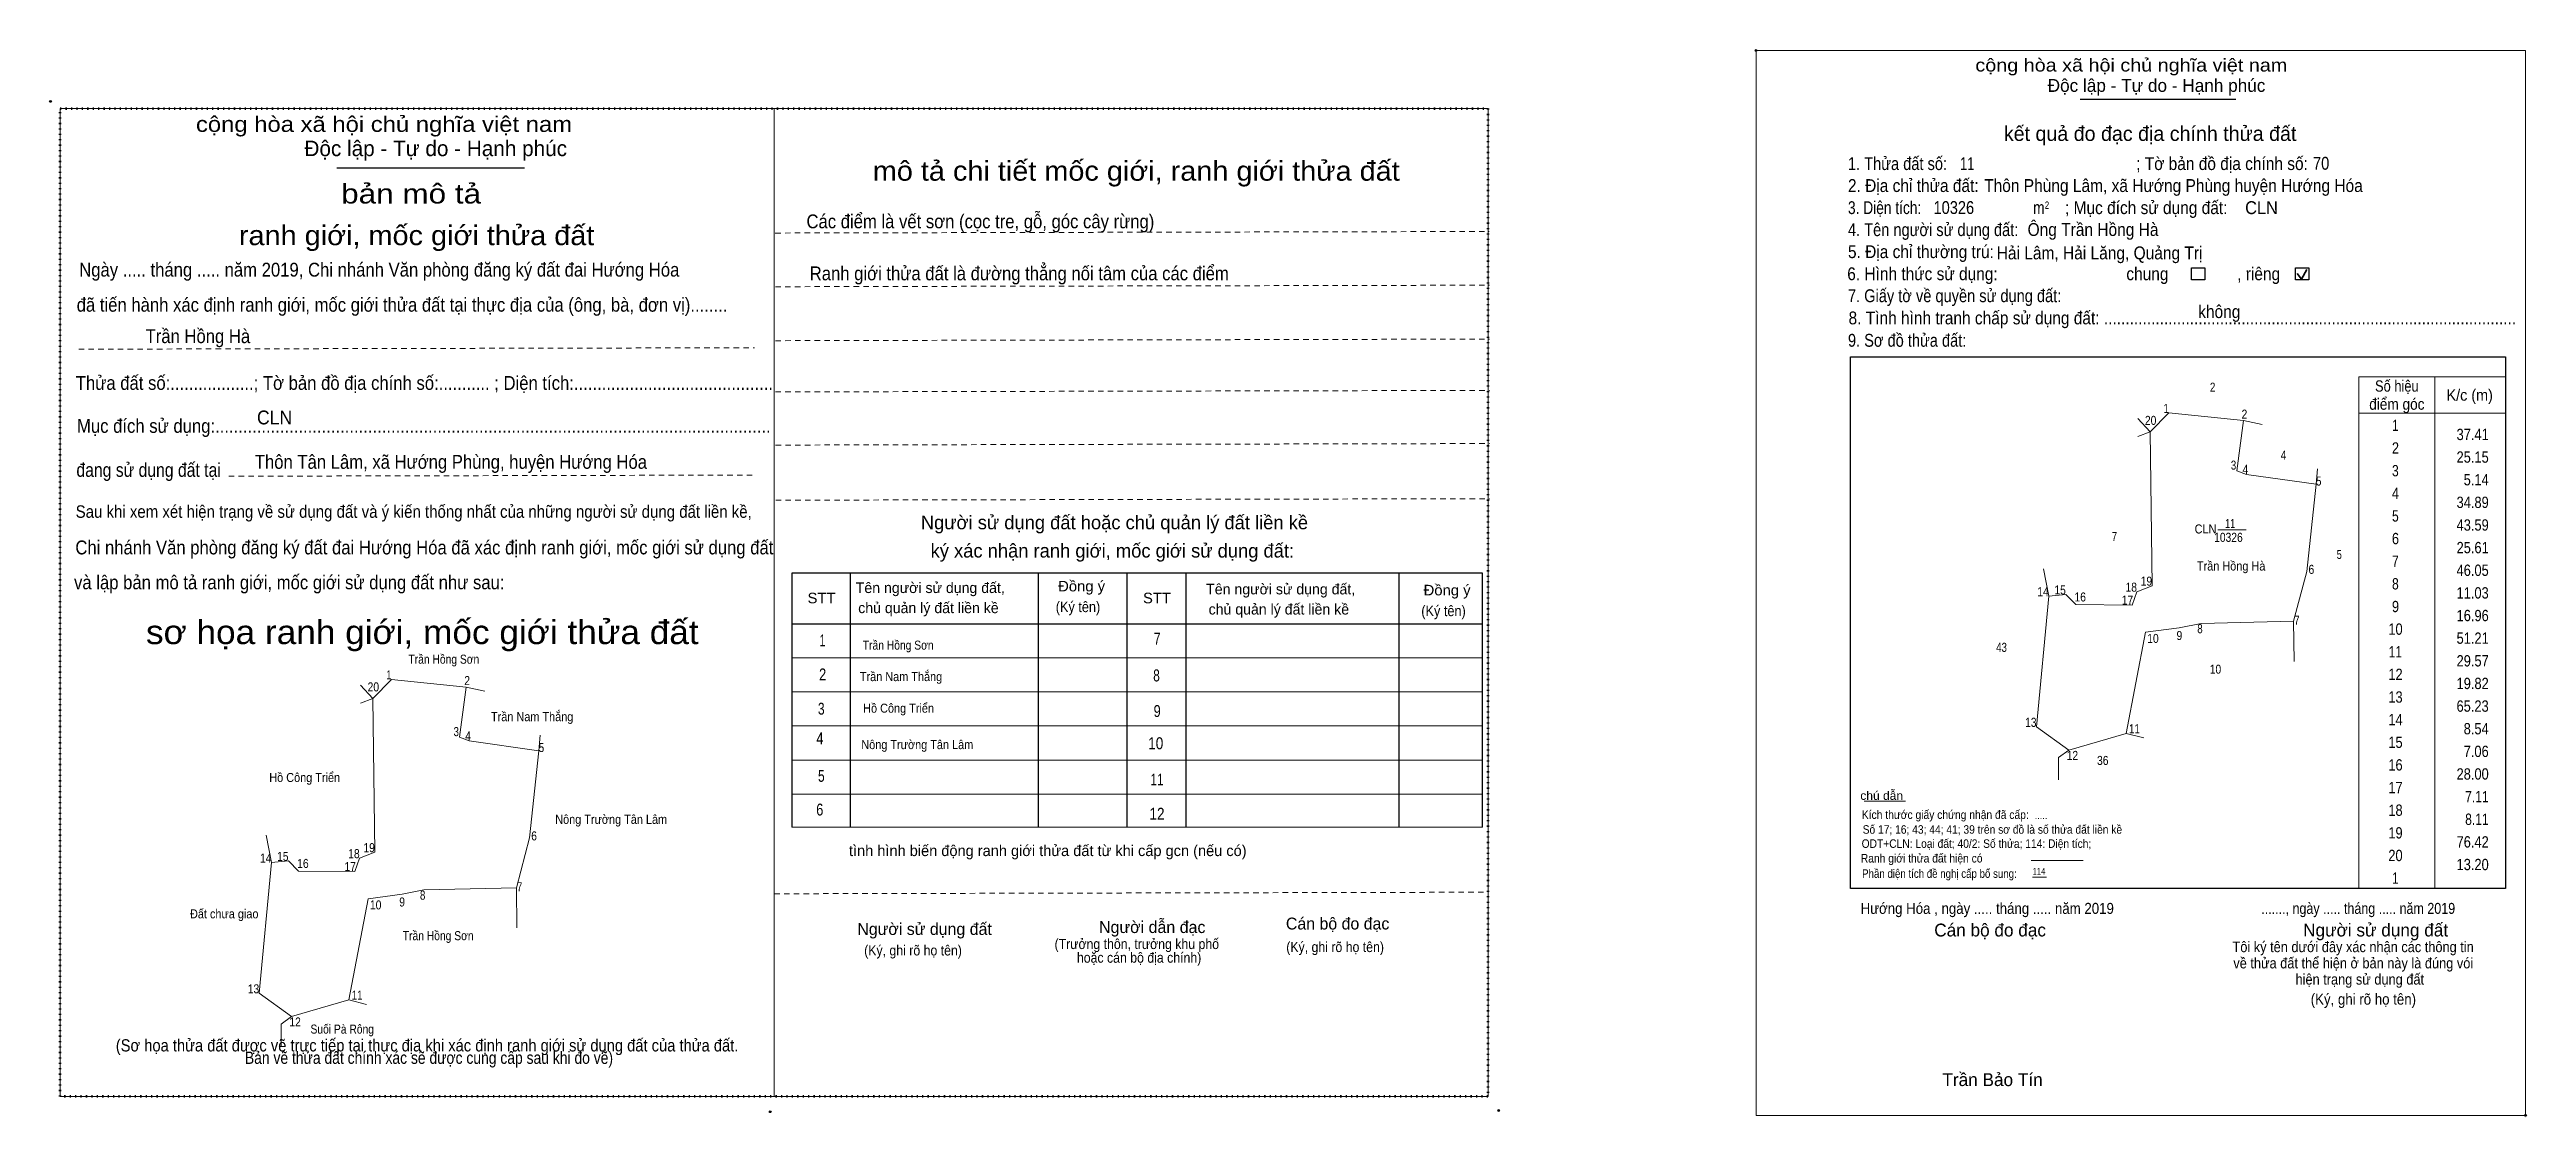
# Model space of a CAD drawing. Header units: metres. Extents: x 537263 to 539526, y 1847453 to 1847984.
# Drawn here: x 537263 to 538495, y 1847453 to 1847984 of the extents above; entities that cross this region are included whole.
import ezdxf
from ezdxf.enums import TextEntityAlignment as Align

# ---------------------------------------------------------------- set-up
doc = ezdxf.new("R2010")
doc.units = ezdxf.units.M
doc.header["$LTSCALE"] = 1.8
doc.header["$PDMODE"] = 32
doc.header["$PDSIZE"] = 0.9
doc.linetypes.add('DOTTED', pattern=[1.5, 0.3, -1.2])
doc.linetypes.add('SHORT_DASHED', pattern=[2.7, 1.5, -1.2])
for name, color, linetype, lineweight in [('1', 7, 'SHORT_DASHED', 13), ('10', 7, 'Continuous', 13), ('17', 7, 'Continuous', 13), ('2', 7, 'Continuous', 25), ('32', 7, 'Continuous', 13), ('57', 7, 'Continuous', 13), ('6', 7, 'Continuous', 13), ('63', 7, 'Continuous', 13)]:
    doc.layers.add(name, color=color, linetype=linetype, lineweight=lineweight)
doc.layers.add('13', color=7, linetype='Continuous')
doc.layers.add('16', color=7, linetype='Continuous')

msp = doc.modelspace()

# ---------------------------------------------------------------- texts
at = {"layer": '1'}
for s, height, width, p in [('10326', 4.5, 0.85, (538346.645, 1847739.1)), ('(Sơ họa thửa đất được vẽ trực tiếp tại thực địa khi xác định ranh giới sử dụng đất của thửa đất.', 6.075, 0.9, (537450.92, 1847485.83)), (' Bản vẽ thửa đất chính xác sẽ được cung cấp sau khi đo vẽ)', 6.075, 0.85, (537450.91, 1847479.66))]:
    msp.add_text(s, height=height, dxfattribs=dict(at, width=width)).set_placement(p, align=Align.CENTER)
at = {"layer": '10'}
for s, height, width, p in [('2', 4.5, 0.8, (538338.79, 1847813.73)), ('11', 4.5, 0.75, (538347.5, 1847746)), ('7', 4.5, 0.8, (538289.96, 1847739.53)), ('5', 4.5, 0.75, (538401.755, 1847730.59)), ('Trần Hồng Sơn', 4.5, 0.85, (537685.185, 1847685.52)), ('43', 4.5, 0.8, (538233.82, 1847684.43)), ('Trần Hồng Sơn', 4.5, 0.85, (537459.265, 1847678.53)), ('10', 4.5, 0.85, (538340.2, 1847673.56)), ('Hồ Công Triển', 4.5, 0.9, (537685.37, 1847654.19)), ('Nông Trường Tân Lâm', 4.5, 0.9, (537694.68, 1847636.09)), ('Hồ Công Triển', 4.5, 0.9, (537390.06, 1847619.74)), ('36', 4.5, 0.85, (538284.165, 1847628.21)), ('Nông Trường Tân Lâm', 4.5, 0.9, (537542.46, 1847598.95)), ('114', 3.36, 0.85, (538252.45, 1847573.7)), ('Đất chưa giao', 4.5, 0.9, (537350.055, 1847551.99)), ('Trần Hồng Sơn', 4.5, 0.85, (537456.445, 1847541.12)), ('Suối Pà Rông', 4.5, 0.85, (537408.73, 1847494.69))]:
    msp.add_text(s, height=height, dxfattribs=dict(at, width=width)).set_placement(p, align=Align.CENTER)
at = {"layer": '10', "width": 0.9}
for s, p in [('CLN ', (538342.17, 1847743.26)), ('Trần Hồng Hà', (538365.01, 1847724.85))]:
    msp.add_text(s, height=4.5, dxfattribs=at).set_placement(p, align=Align.RIGHT)
at = {"layer": '13'}
for s, width, p in [('4', 0.8, (538374.04, 1847779.99)), ('Trần Nam Thắng', 0.9, (537686.6, 1847669.89)), ('Trần Nam Thắng', 0.9, (537503.18, 1847649.97))]:
    msp.add_text(s, height=4.5, dxfattribs=dict(at, width=width)).set_placement(p, align=Align.CENTER)
at = {"layer": '16'}
for s, height, width, p in [('Các điểm là vết sơn (cọc tre, gỗ, góc cây rừng)', 6.88, 0.9, (537639.59, 1847894.93)), ('Ngày ..... tháng ..... năm 2019, Chi nhánh Văn phòng đăng ký đất đai Hướng Hóa', 6.885, 0.9, (537277.94, 1847870.92)), ('Ranh giới thửa đất là đường thẳng nối tâm của các điểm', 6.88, 0.9, (537641.2, 1847869.08)), (' đã tiến hành xác định ranh giới, mốc giới thửa đất tại thực địa của (ông, bà, đơn vị)........', 6.885, 0.9, (537274.39, 1847853.49)), ('Trần Hồng Hà', 6.88, 0.9, (537310.95, 1847837.87)), ('Thửa đất số:..................; Tờ bản đồ địa chính số:........... ; Diện tích:...........................................', 6.885, 0.9, (537276.23, 1847814.64)), ('Mục đích sử dụng:........................................................................................................................', 6.885, 0.9, (537276.86, 1847793.28)), ('CLN', 6.88, 0.95, (537366.35, 1847797.48)), ('đang sử dụng đất tại', 6.885, 0.85, (537276.55, 1847771.41)), ('Thôn Tân Lâm, xã Hướng Phùng, huyện Hướng Hóa', 6.88, 0.9, (537365.26, 1847775.41)), ('Sau khi xem xét hiện trạng về sử dụng đất và ý kiến thống nhất của những người sử dụng đất liền kề,', 6.196, 0.9, (537276.19, 1847751.05)), ('Chi nhánh Văn phòng đăng ký đất đai Hướng Hóa đã xác định ranh giới, mốc giới sử dụng đất', 6.885, 0.9, (537276.03, 1847732.87)), (' và lập bản mô tả ranh giới, mốc giới sử dụng đất như sau:', 6.885, 0.9, (537273.07, 1847715.52))]:
    msp.add_text(s, height=height, dxfattribs=dict(at, width=width)).set_placement(p)
at = {"layer": '2'}
for s, height, width, p in [('cộng hòa xã hội chủ nghĩa việt nam', 6.387, 1.15, (538220.82, 1847972.85)), ('cộng hòa xã hội chủ nghĩa việt nam', 7.703, 1.15, (537335.99, 1847942.85)), ('1. Thửa đất số:', 6.387, 0.85, (538157.46, 1847923.89)), ('; Tờ bản đồ địa chính số:', 6.387, 0.9, (538300.78, 1847923.89)), ('2. Địa chỉ thửa đất:', 6.387, 0.9, (538157.46, 1847912.97)), ('11', 6.39, 0.75, (538213.2, 1847923.89)), ('Thôn Phùng Lâm, xã Hướng Phùng huyện Hướng Hóa', 6.4, 0.9, (538225.18, 1847912.97)), ('70', 6.4, 0.85, (538388.7, 1847924.04)), ('3. Diện tích:', 6.387, 0.8, (538157.46, 1847901.99)), ('10326', 6.39, 0.85, (538200, 1847902.05)), ('m', 6.387, 0.8, (538249.54, 1847901.99)), ('2', 3.649, 0.8, (538255.32, 1847904.6)), ('; Mục đích sử dụng đất:', 6.387, 0.9, (538265.38, 1847901.99)), ('CLN', 6.4, 0.95, (538354.96, 1847901.99)), ('4. Tên người sử dụng đất:', 6.387, 0.85, (538157.46, 1847891.07)), ('Ông Trần Hồng Hà', 6.4, 0.9, (538246.78, 1847891.13)), ('5. Địa chỉ thường trú:', 6.387, 0.9, (538157.46, 1847880.12)), ('Hải Lâm, Hải Lăng, Quảng Trị', 6.4, 0.9, (538231.42, 1847879.49)), ('6. Hình thức sử dụng:', 6.387, 0.9, (538157.1, 1847869.14)), ('chung                , riêng', 6.387, 0.9, (538295.88, 1847869.14)), ('7. Giấy tờ về quyền sử dụng đất:', 6.387, 0.85, (538157.46, 1847858.22)), ('không', 6.387, 0.9, (538331.63, 1847850.33)), ('8. Tình hình tranh chấp sử dụng đất: ................................................................................................', 6.387, 0.9, (538157.76, 1847847.19)), ('9. Sơ đồ thửa đất:', 6.387, 0.85, (538157.46, 1847836.07)), ('STT', 5.249, 1.05, (537640.11, 1847708.57)), ('(Ký tên)', 5.249, 0.9, (537763.53, 1847704.18)), ('Đồng ý', 5.249, 1.05, (537764.71, 1847714.47)), ('STT', 5.249, 1.05, (537806.91, 1847708.57)), ('Đồng ý', 5.249, 1.05, (537946.45, 1847712.49)), ('(Ký tên)', 5.249, 0.9, (537945.29, 1847702.19)), ('Hướng Hóa , ngày ..... tháng ..... năm 2019', 5.475, 0.9, (538163.74, 1847554.2)), ('......., ngày ..... tháng ..... năm 2019', 5.47, 0.85, (538362.96, 1847554.2)), ('(Ký, ghi rõ họ tên)', 5.079, 0.9, (537668.27, 1847533.54)), ('(Ký, ghi rõ họ tên)', 5.079, 0.9, (537878.15, 1847535.23)), ('(Ký, ghi rõ họ tên)', 5.475, 0.9, (538387.56, 1847509.08))]:
    msp.add_text(s, height=height, dxfattribs=dict(at, width=width)).set_placement(p)
for s, height, p in [('Độc lập - Tự do - Hạnh phúc', 6.387, (538256.76, 1847962.74)), ('Độc lập - Tự do - Hạnh phúc', 7.703, (537389.95, 1847930.79)), ('Người sử dụng đất hoặc chủ quản lý đất liền kề ', 6.818, (537696.44, 1847745.34)), ('ký xác nhận ranh giới, mốc giới sử dụng đất:', 6.818, (537701.3, 1847731.3)), ('Tên người sử dụng đất,', 5.249, (537664.09, 1847713.66)), ('chủ quản lý đất liền kề', 5.249, (537665.3, 1847703.67)), ('Tên người sử dụng đất,', 5.249, (537838.33, 1847712.99)), ('chủ quản lý đất liền kề', 5.249, (537839.54, 1847702.99)), ('tình hình biến động ranh giới thửa đất từ khi cấp gcn (nếu có)', 5.418, (537660.71, 1847582.93)), ('Người sử dụng đất', 5.926, (537664.85, 1847543.74)), ('Người dẫn đạc', 5.94, (537785.05, 1847544.69)), ('Cán bộ đo đạc', 5.913, (537877.97, 1847546.44)), ('Cán bộ đo đạc', 6.387, (538200.36, 1847542.98)), ('Người sử dụng đất', 6.387, (538383.78, 1847542.98)), ('Trần Bảo Tín', 6.39, (538204.42, 1847468.63))]:
    msp.add_text(s, height=height, dxfattribs=at).set_placement(p)
for s, height, p in [('kết quả đo đạc địa chính thửa đất', 7.3, (538307.71, 1847938.35)), ('.', 1.825, (538494.336, 1847453.04))]:
    msp.add_text(s, height=height, dxfattribs=at).set_placement(p, align=Align.CENTER)
for s, height, width, p in [('mô tả chi tiết mốc giới, ranh giới thửa đất', 9.752, 1.1, (537803.565, 1847918.59)), ('bản mô tả', 9.753, 1.2, (537442.995, 1847907.25)), ('ranh giới, mốc giới thửa đất', 9.753, 1.1, (537445.725, 1847886.55)), ('sơ họa ranh giới, mốc giới thửa đất', 11.9, 1.1, (537448.555, 1847688.28)), ('1', 5.926, 0.65, (537647.55, 1847687.15)), ('7', 5.94, 0.75, (537813.975, 1847688.01)), ('2', 5.926, 0.8, (537647.605, 1847670.23)), ('8', 5.94, 0.75, (537813.635, 1847669.74)), ('3', 5.926, 0.75, (537646.92, 1847653.23)), ('9', 5.94, 0.8, (537813.965, 1847652.05)), ('4', 5.926, 0.8, (537646.26, 1847638.45)), ('10', 5.94, 0.85, (537813.25, 1847636.02)), ('5', 5.926, 0.75, (537646.965, 1847619.83)), ('11', 5.94, 0.75, (537813.91, 1847618.03)), ('6', 5.926, 0.8, (537646.185, 1847603.08)), ('12', 5.94, 0.85, (537813.865, 1847600.98)), ('.....', 3.543, 0.95, (538253.465, 1847601.3)), ('(Trưởng thôn, trưởng khu phố', 5.079, 0.9, (537803.83, 1847536.72)), ('Tôi ký tên dưới đây xác nhận các thông tin', 5.276, 0.9, (538408.65, 1847535.18)), ('hoặc cán bộ địa chính)', 5.079, 0.9, (537804.985, 1847529.93)), ('về thửa đất thể hiện ở bản này là đúng vói', 5.276, 0.9, (538408.72, 1847527.11)), ('hiện trạng sử dụng đất', 5.276, 0.9, (538411.965, 1847519.04))]:
    msp.add_text(s, height=height, dxfattribs=dict(at, width=width)).set_placement(p, align=Align.CENTER)
at = {"layer": '6'}
for s, height, width, p in [('chú dẫn', 4.251, 1.05, (538163.6, 1847610.87)), ('Kích thước giấy chứng nhận đã cấp:', 4.251, 0.9, (538164.35, 1847601.39)), ('Số 17; 16; 43; 44; 41; 39 trên sơ đồ là số thửa đất liền kề', 4.23, 0.9, (538164.77, 1847594.04)), ('ODT+CLN: Loại đất; 40/2: Số thửa; 114: Diện tích;', 4.23, 0.9, (538164.26, 1847587.02)), ('Ranh giới thửa đất hiện có ', 4.251, 0.9, (538163.84, 1847579.73)), ('Phần diện tích đề nghị cấp bổ sung:', 4.239, 0.85, (538164.5, 1847572.11))]:
    msp.add_text(s, height=height, dxfattribs=dict(at, width=width)).set_placement(p)
at = {"layer": '63'}
for s, width, p in [('Số hiệu', 0.85, (538430.385, 1847813.75)), ('điểm góc', 0.9, (538430.395, 1847804.75)), ('K/c (m)', 0.95, (538466.625, 1847809.25)), (' 1', 0.75, (538428.82, 1847794.17)), (' 2', 0.85, (538428.82, 1847782.93)), (' 3', 0.8, (538428.815, 1847771.67)), (' 4', 0.85, (538428.815, 1847760.43)), (' 5', 0.8, (538428.82, 1847749.17)), (' 6', 0.85, (538428.82, 1847737.93)), (' 7', 0.8, (538428.83, 1847726.67)), (' 9', 0.85, (538428.83, 1847704.17)), (' 8', 0.8, (538428.83, 1847715.43)), (' 10', 0.85, (538428.82, 1847692.93)), (' 11', 0.8, (538428.805, 1847681.67)), (' 12', 0.85, (538428.825, 1847670.43)), (' 13', 0.85, (538428.82, 1847659.17)), (' 14', 0.85, (538428.82, 1847647.93)), (' 15', 0.85, (538428.815, 1847636.67)), (' 16', 0.85, (538428.825, 1847625.43)), (' 17', 0.85, (538428.825, 1847614.17)), (' 18', 0.85, (538428.825, 1847602.93)), (' 20', 0.85, (538428.82, 1847580.43)), (' 19', 0.85, (538428.815, 1847591.67)), (' 1', 0.75, (538428.82, 1847569.17))]:
    msp.add_text(s, height=5.625, dxfattribs=dict(at, width=width)).set_placement(p, align=Align.CENTER)
for s, height, width, p in [(' 1', 4.5, 0.75, (538316.93, 1847803.18)), (' 20', 4.5, 0.85, (538310.81, 1847797.21)), (' 2', 4.5, 0.85, (538356.03, 1847800.32)), ('37.41', 5.625, 0.85, (538476.09, 1847789.67)), ('25.15', 5.625, 0.85, (538476.08, 1847778.43)), (' 3', 4.5, 0.8, (538350.52, 1847774.98)), (' 4', 4.5, 0.85, (538356.51, 1847772.89)), (' 5', 4.5, 0.8, (538392.88, 1847767.07)), ('5.14', 5.625, 0.85, (538476.07, 1847767.17)), ('34.89', 5.625, 0.85, (538476.09, 1847755.93)), ('43.59', 5.625, 0.85, (538476.09, 1847744.67)), ('25.61', 5.625, 0.85, (538476.09, 1847733.43)), (' 19', 4.5, 0.85, (538308.7, 1847717.31)), (' 6', 4.5, 0.85, (538389.31, 1847723.17)), ('46.05', 5.625, 0.85, (538476.08, 1847722.17)), (' 14', 4.5, 0.85, (538257.3, 1847712.1)), (' 15', 4.5, 0.85, (538265.8, 1847712.96)), (' 16', 4.5, 0.85, (538275.79, 1847709.46)), (' 17', 4.5, 0.85, (538299.28, 1847707.89)), (' 18', 4.5, 0.85, (538301.16, 1847714.32)), ('11.03', 5.625, 0.85, (538476.07, 1847710.93)), (' 8', 4.5, 0.8, (538333.83, 1847693.68)), (' 7', 4.5, 0.8, (538382.03, 1847697.9)), ('16.96', 5.625, 0.85, (538476.09, 1847699.67)), (' 10', 4.5, 0.85, (538311.97, 1847688.85)), (' 9', 4.5, 0.85, (538323.69, 1847690.31)), ('51.21', 5.625, 0.85, (538476.09, 1847688.43)), (' 1', 4.5, 0.75, (537433.17, 1847670.74)), (' 2', 4.5, 0.85, (537472.27, 1847667.88)), ('29.57', 5.625, 0.85, (538476.09, 1847677.17)), (' 20', 4.5, 0.85, (537427.05, 1847664.77)), ('65.23', 5.625, 0.85, (538476.07, 1847654.67)), ('19.82', 5.625, 0.85, (538476.09, 1847665.93)), (' 13', 4.5, 0.85, (538251.22, 1847647.15)), (' 11', 4.5, 0.8, (538302.58, 1847644)), ('8.54', 5.625, 0.85, (538476.07, 1847643.43)), (' 3', 4.5, 0.8, (537466.76, 1847642.54)), (' 4', 4.5, 0.85, (537472.75, 1847640.45)), (' 5', 4.5, 0.8, (537509.12, 1847634.63)), (' 12', 4.5, 0.85, (538271.9, 1847630.69)), ('7.06', 5.625, 0.85, (538476.06, 1847632.17)), ('28.00', 5.625, 0.85, (538476.08, 1847620.93)), ('7.11', 5.625, 0.8, (538476.07, 1847609.67)), ('8.11', 5.625, 0.8, (538476.07, 1847598.43)), (' 18', 4.5, 0.85, (537417.4, 1847581.88)), (' 19', 4.5, 0.85, (537424.94, 1847584.87)), (' 6', 4.5, 0.85, (537505.55, 1847590.73)), ('76.42', 5.625, 0.85, (538476.09, 1847587.17)), (' 14', 4.5, 0.85, (537373.54, 1847579.66)), (' 15', 4.5, 0.85, (537382.04, 1847580.52)), (' 16', 4.5, 0.85, (537392.03, 1847577.02)), (' 17', 4.5, 0.85, (537415.52, 1847575.45)), ('13.20', 5.625, 0.85, (538476.08, 1847575.93)), (' 9', 4.5, 0.85, (537439.93, 1847557.87)), (' 8', 4.5, 0.8, (537450.07, 1847561.24)), (' 7', 4.5, 0.8, (537498.27, 1847565.46)), (' 10', 4.5, 0.85, (537428.21, 1847556.41)), (' 13', 4.5, 0.85, (537367.46, 1847514.71)), (' 11', 4.5, 0.8, (537418.82, 1847511.56)), (' 12', 4.5, 0.85, (537388.14, 1847498.25))]:
    msp.add_text(s, height=height, dxfattribs=dict(at, width=width)).set_placement(p, align=Align.RIGHT)

# ---------------------------------------------------------------- linework, layer by layer
at = {"layer": '1'}
for p, q in [((537624.09, 1847892.58), (537979.12, 1847893.35)), ((537624.14, 1847865.89), (537979.14, 1847866.66)), ((537277.72, 1847834.85), (537613.7, 1847835.57)), ((537624.18, 1847839.07), (537979.18, 1847839.87)), ((537624.2, 1847813.61), (537979.23, 1847814.37)), ((537624.22, 1847787.19), (537979.24, 1847787.95)), ((537352.34, 1847771.71), (537613.42, 1847772.29)), ((537624.27, 1847759.79), (537979.28, 1847760.55)), ((537623.6, 1847564.2), (537978.6, 1847564.98))]:
    msp.add_line(p, q, dxfattribs=at)
at = {"layer": '1', "linetype": 'DOTTED', "lineweight": 53}
msp.add_lwpolyline([(537268.48, 1847954.47), (537978.46, 1847954.47), (537978.46, 1847463.46), (537268.48, 1847463.46)], close=True, dxfattribs=at)
at = {"layer": '1', "linetype": 'Continuous'}
for points in [[(538316.93, 1847803.19), (538354.15, 1847799.39), (538350.86, 1847774.46), (538355.64, 1847772.57), (538390.2, 1847767.76), (538385.69, 1847724.4), (538379.08, 1847699.66), (538333.04, 1847698.54), (538322.22, 1847696.39), (538305.4, 1847694.18), (538295.73, 1847643.89), (538267.34, 1847635.62), (538251.22, 1847647.16), (538257.3, 1847712.11), (538265.8, 1847712.97), (538270.75, 1847707.93), (538298.75, 1847707.64), (538301.16, 1847714.33), (538308.7, 1847717.32), (538307.73, 1847793.73)], [(537433.17, 1847670.75), (537470.39, 1847666.95), (537467.1, 1847642.02), (537471.88, 1847640.13), (537506.44, 1847635.32), (537501.93, 1847591.96), (537495.32, 1847567.22), (537449.28, 1847566.1), (537438.46, 1847563.95), (537421.64, 1847561.74), (537411.97, 1847511.45), (537383.58, 1847503.18), (537367.46, 1847514.72), (537373.54, 1847579.67), (537382.04, 1847580.53), (537386.99, 1847575.49), (537414.99, 1847575.2), (537417.4, 1847581.89), (537424.94, 1847584.88), (537423.97, 1847661.29)]]:
    msp.add_lwpolyline(points, close=True, dxfattribs=at)
at = {"layer": '10'}
for p, q in [((538307.73, 1847793.73), (538301.63, 1847800.37)), ((538363.37, 1847797.35), (538354.15, 1847799.39)), ((538390.2, 1847767.76), (538390.99, 1847775.41)), ((538341.3, 1847745.12), (538355.42, 1847745.12)), ((538254.63, 1847725.77), (538257.3, 1847712.11)), ((537423.97, 1847661.29), (537417.87, 1847667.93)), ((537479.61, 1847664.91), (537470.39, 1847666.95)), ((537506.44, 1847635.32), (537507.23, 1847642.97)), ((538262.17, 1847631.88), (538267.34, 1847635.62)), ((538304.59, 1847641.63), (538295.73, 1847643.89)), ((538262.17, 1847620.76), (538262.17, 1847631.88)), ((537370.87, 1847593.33), (537373.54, 1847579.67)), ((538249.17, 1847572.52), (538256.22, 1847572.52)), ((537378.41, 1847499.44), (537383.58, 1847503.18)), ((537420.83, 1847509.19), (537411.97, 1847511.45)), ((537378.41, 1847488.32), (537378.41, 1847499.44))]:
    msp.add_line(p, q, dxfattribs=at)
for points in [[(538354.15, 1847799.39), (538316.93, 1847803.19), (538307.73, 1847793.73)], [(537470.39, 1847666.95), (537433.17, 1847670.75), (537423.97, 1847661.29)]]:
    msp.add_lwpolyline(points, dxfattribs=at)
at = {"layer": '17'}
msp.add_line((538165.5, 1847610.3), (538185.99, 1847610.3), dxfattribs=at)
at = {"layer": '2'}
for p, q in [((538272.91, 1847959.04), (538350.29, 1847959.04)), ((537406.06, 1847925.01), (537499.38, 1847925.01)), ((538158.66, 1847831.03), (538484.43, 1847831.03)), ((538484.43, 1847831.03), (538484.43, 1847566.84)), ((537661.33, 1847723.46), (537661.33, 1847597.37)), ((537754.74, 1847723.46), (537754.74, 1847597.37)), ((537798.94, 1847723.46), (537798.94, 1847597.37)), ((537828.18, 1847723.46), (537828.18, 1847597.37)), ((537934.18, 1847723.13), (537934.18, 1847597.37)), ((537632.28, 1847698.4), (537975.66, 1847698.4))]:
    msp.add_line(p, q, dxfattribs=at)
at = {"layer": '2', "lineweight": 35}
for p, q in [((538380.83, 1847872.54), (538383.01, 1847869.71)), ((538383.01, 1847869.71), (538385.66, 1847874.45))]:
    msp.add_line(p, q, dxfattribs=at)
at = {"layer": '2', "lineweight": 13}
for p, q in [((537632.28, 1847681.47), (537975.66, 1847681.47)), ((537632.28, 1847664.54), (537975.66, 1847664.54)), ((537632.28, 1847647.6), (537975.66, 1847647.6)), ((537632.28, 1847630.67), (537975.66, 1847630.67)), ((537632.28, 1847613.74), (537975.66, 1847613.74)), ((537632.28, 1847597.37), (537975.66, 1847597.37))]:
    msp.add_line(p, q, dxfattribs=at)
msp.add_lwpolyline([(538111.73, 1847983.31), (538494.39, 1847983.31), (538494.39, 1847454.05), (538111.73, 1847454.05)], close=True, dxfattribs=at)
for points in [[(537268.5, 1847463.45), (537268.48, 1847463.45), (537268.48, 1847954.47), (537623.49, 1847954.47), (537623.49, 1847954.46)], [(537623.49, 1847954.46), (537623.49, 1847463.45), (537268.5, 1847463.45)], [(537623.49, 1847954.46), (537978.5, 1847954.46), (537978.5, 1847463.44)], [(537978.49, 1847463.44), (537623.49, 1847463.44), (537623.49, 1847954.46)], [(537623.5, 1847954.46), (537978.5, 1847954.46), (537978.5, 1847463.44), (537978.49, 1847463.44)], [(537978.49, 1847463.44), (537623.5, 1847463.44), (537623.5, 1847954.46)]]:
    msp.add_lwpolyline(points, dxfattribs=at)
at = {"layer": '2'}
for points in [[(538328.27, 1847875.36), (538334.85, 1847875.36), (538334.85, 1847869.24), (538328.27, 1847869.24)], [(538379.98, 1847875.36), (538386.55, 1847875.36), (538386.55, 1847869.24), (538379.98, 1847869.24)]]:
    msp.add_lwpolyline(points, close=True, dxfattribs=at)
for points in [[(538484.43, 1847566.84), (538158.66, 1847566.84), (538158.66, 1847831.03)], [(537975.66, 1847597.37), (537975.66, 1847723.46), (537632.28, 1847723.46), (537632.28, 1847597.37)]]:
    msp.add_lwpolyline(points, dxfattribs=at)
for p in [(538111.73, 1847983.31), (537263.64, 1847958.01), (537621.58, 1847455.87), (537983.77, 1847456.47), (538494.39, 1847454.05)]:
    msp.add_point(p, dxfattribs=at)
at = {"layer": '32'}
for p, q in [((538262.17, 1847631.88), (538267.34, 1847635.62)), ((538267.34, 1847635.62), (538295.73, 1847643.89)), ((537378.41, 1847499.44), (537383.58, 1847503.18)), ((537383.58, 1847503.18), (537411.97, 1847511.45))]:
    msp.add_line(p, q, dxfattribs=at)
at = {"layer": '57'}
for p, q in [((538307.73, 1847793.73), (538301.62, 1847791.41)), ((538308.7, 1847717.32), (538307.73, 1847793.73)), ((537423.97, 1847661.29), (537417.86, 1847658.97)), ((537424.94, 1847584.88), (537423.97, 1847661.29))]:
    msp.add_line(p, q, dxfattribs=at)
for points in [[(538379.08, 1847699.66), (538385.69, 1847724.4), (538390.2, 1847767.76), (538355.64, 1847772.57), (538350.86, 1847774.46), (538354.15, 1847799.39), (538316.93, 1847803.19), (538307.73, 1847793.73), (538308.7, 1847717.32), (538301.16, 1847714.33), (538298.75, 1847707.64)], [(538298.75, 1847707.64), (538270.75, 1847707.93), (538265.8, 1847712.97), (538257.3, 1847712.11), (538251.22, 1847647.16), (538267.34, 1847635.62)], [(538257.3, 1847712.11), (538265.8, 1847712.97), (538270.75, 1847707.93), (538298.75, 1847707.64), (538301.16, 1847714.33), (538308.7, 1847717.32)], [(538295.73, 1847643.89), (538305.4, 1847694.18), (538322.22, 1847696.39), (538333.04, 1847698.54), (538379.08, 1847699.66), (538379.35, 1847679.66)], [(538305.4, 1847694.18), (538322.22, 1847696.39), (538333.04, 1847698.54), (538379.08, 1847699.66)], [(538267.34, 1847635.62), (538295.73, 1847643.89), (538305.4, 1847694.18)], [(537495.32, 1847567.22), (537501.93, 1847591.96), (537506.44, 1847635.32), (537471.88, 1847640.13), (537467.1, 1847642.02), (537470.39, 1847666.95), (537433.17, 1847670.75), (537423.97, 1847661.29), (537424.94, 1847584.88), (537417.4, 1847581.89), (537414.99, 1847575.2)], [(537414.99, 1847575.2), (537386.99, 1847575.49), (537382.04, 1847580.53), (537373.54, 1847579.67), (537367.46, 1847514.72), (537383.58, 1847503.18)], [(537373.54, 1847579.67), (537382.04, 1847580.53), (537386.99, 1847575.49), (537414.99, 1847575.2), (537417.4, 1847581.89), (537424.94, 1847584.88)], [(537383.58, 1847503.18), (537411.97, 1847511.45), (537421.64, 1847561.74)], [(537411.97, 1847511.45), (537421.64, 1847561.74), (537438.46, 1847563.95), (537449.28, 1847566.1), (537495.32, 1847567.22), (537495.59, 1847547.22)], [(537421.64, 1847561.74), (537438.46, 1847563.95), (537449.28, 1847566.1), (537495.32, 1847567.22)]]:
    msp.add_lwpolyline(points, dxfattribs=at)
at = {"layer": '6'}
msp.add_line((538248.54, 1847580.8), (538274.43, 1847580.8), dxfattribs=at)
at = {"layer": '63'}
for p, q in [((538449.33, 1847821.1), (538449.33, 1847566.84)), ((538449.33, 1847821.1), (538449.33, 1847566.84)), ((538411.53, 1847803.1), (538484.43, 1847803.1))]:
    msp.add_line(p, q, dxfattribs=at)
msp.add_lwpolyline([(538411.53, 1847821.1), (538484.43, 1847821.1), (538484.43, 1847566.84), (538411.53, 1847566.84)], close=True, dxfattribs=at)

msp.set_redraw_order([(e.dxf.handle, doc.entitydb.next_handle()) for e in msp.query("TEXT MTEXT ATTDEF DIMENSION ARC_DIMENSION")])  # texts and dimensions are drawn at this point

doc.saveas('drawing.dxf')
